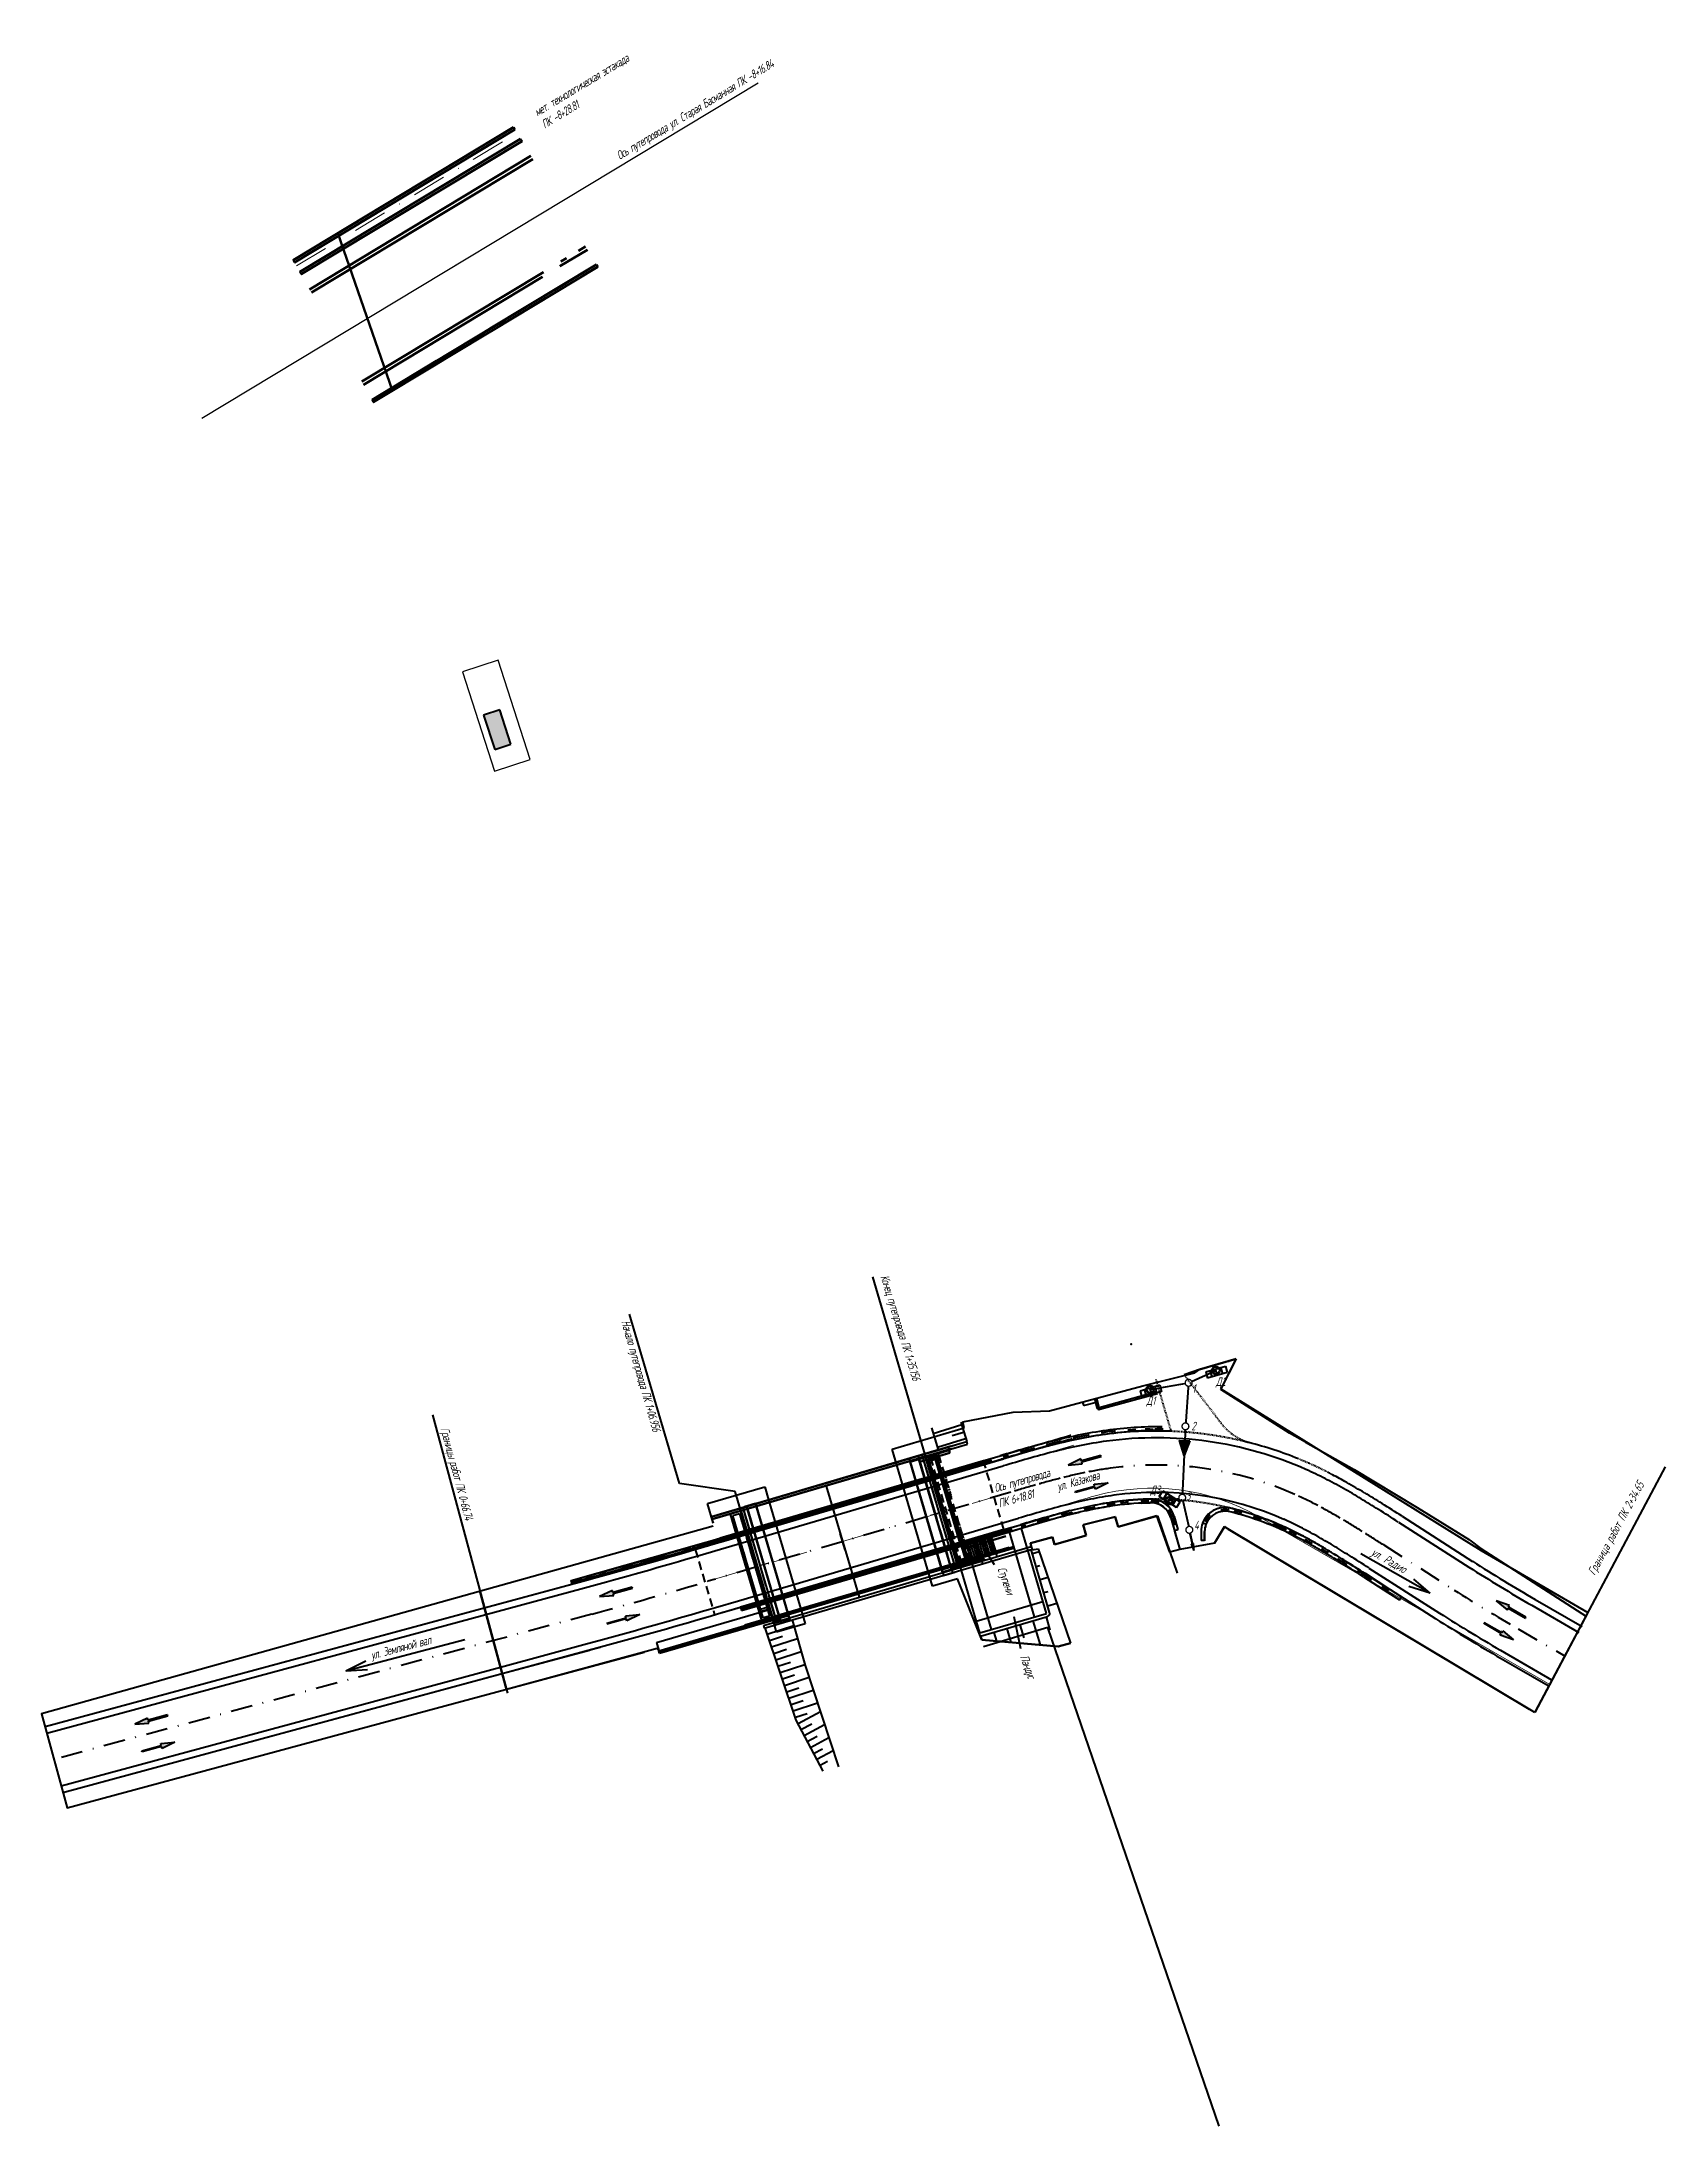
# Model space of a CAD drawing. Extents: x 9773 to 10230, y 10622 to 13580.
# Drawn here: x 9992.2 to 10230.4, y 10622.3 to 10928.1 of the extents above; entities that cross this region are included whole.
import ezdxf
from ezdxf.enums import TextEntityAlignment as Align

# ---------------------------------------------------------------- set-up
doc = ezdxf.new("R2010")
doc.units = 0
doc.set_wipeout_variables(frame=1)
for name, pattern in [('ACAD_ISO03W100', [30, 12, -18]), ('CONTI', [0]), ('DASHDOT2', [12.7, 6.35, -3.175, 0, -3.175]), ('DASHED', [0.75, 0.5, -0.25]), ('DASHED2', [0.375, 0.25, -0.125]), ('HIDDEN2', [4.7625, 3.175, -1.5875]), ('ИССО Гипротрансмост опоры под стенки$0$CENTER2', [28.575, 19.05, -3.175, 3.175, -3.175]), ('ИССО Гипротрансмост опоры под стенки$0$DASHED', [19.05, 12.7, -6.35]), ('Перегон Техническая-Пассажирская новая от Раи$0$DASHDOT', [1, 0.5, -0.25, 0, -0.25]), ('Трасса новая с увязкой$0$DASHDOT', [1, 0.5, -0.25, 0, -0.25])]:
    doc.linetypes.add(name, pattern=pattern)
for name, color, linetype in [('45454524444', 7, 'Continuous'), ('HIDDEN', 6, 'HIDDEN2'), ('ИССО Гипротрансмост опоры под стенки$0$HATCH', 8, 'Continuous'), ('ИССО Гипротрансмост опоры под стенки$0$OSI', 3, 'ИССО Гипротрансмост опоры под стенки$0$CENTER2'), ('ИССО Гипротрансмост опоры под стенки$0$THIN', 142, 'Continuous'), ('Перегон Техническая-Пассажирская новая от Раи$0$Искусств_соор_12_01', 7, 'Continuous'), ('ПЕРЕХОДНЫЕ ПЛИТЫ', 6, 'DASHED2'), ('Трасса новая с увязкой$0$Искусств_соор_12_01', 7, 'Continuous')]:
    doc.layers.add(name, color=color, linetype=linetype)
for name, color, linetype, lineweight in [('Генплан-Перегоны$0$Генплан-Перегон', 1, 'Continuous', 40), ('Забор Металлический-2$0$ЗАБОР', 1, 'Забор Металлический-2$0$ЗАБОР_МЕТ_Б1М', 40), ('ИССО Гипротрансмост опоры под стенки$0$граница тротуара', 34, 'Continuous', 13), ('ИССО Гипротрансмост опоры под стенки$0$Подпорные стены', 171, 'Continuous', 50), ('ИССО Гипротрансмост опоры под стенки$0$Полоса безопасности', 254, 'Continuous', 13), ('ИССО Гипротрансмост опоры под стенки$0$Путепровод Казакова', 211, 'Continuous', 40), ('Камера-коммуникации', 8, 'DASHED2', 0), ('Перегон Техническая-Пассажирская новая от Раи$0$OSI', 3, 'Перегон Техническая-Пассажирская новая от Раи$0$DASHDOT', 9), ('Перегон Техническая-Пассажирская новая от Раи$0$Путепровод Казакова', 211, 'Continuous', 40), ('Подпорные стены ПДС', 210, 'Continuous', 13), ('Путепровод Басманный', 210, 'Continuous', 9), ('Путепровод Казакова', 211, 'Continuous', 40)]:
    doc.layers.add(name, color=color, linetype=linetype, lineweight=lineweight)
doc.layers.add('Перегон Техническая-Пассажирская новая от Раи$0$NOTES', color=1, linetype='Continuous', plot=False)
doc.layers.add('Трасса новая с увязкой$0$NOTES', color=1, linetype='Continuous', plot=False)
doc.styles.add('СПДС09', font='spds.shx', dxfattribs={"width": 0.9, "oblique": 15, "height": 1.25})
doc.linetypes.add('Забор Металлический-2$0$ЗАБОР_МЕТ_Б1М', pattern='A,1.25,[133,ltypeshp.shx,S=0.25,R=0,X=-0.25,Y=0],-0.001,[133,ltypeshp.shx,S=0.145,R=0,X=-0.145,Y=0],-0.001,[130,ltypeshp.shx,S=0.125,R=0,X=0,Y=0.4],1.25', length=2.502)

msp = doc.modelspace()

# ---------------------------------------------------------------- texts
at = {"lineweight": 30, "char_height": 1.25, "attachment_point": 1, "rotation": 31.1271, "style": 'СПДС09'}
for s, width, insert in [('{\\Fspds|c204;\\Q15;\\T0.9;мет. технологическая эстакада\\PПК -8+28.81}', 26.9161, (10064.27, 10918.15)), ('{\\Fspds|c204;\\Q15;\\T0.9;Ось путепровода ул. Старая Басманная ПК -8+16.84}', 30.7448, (10076.34, 10911.78))]:
    msp.add_mtext_dynamic_manual_height_columns(s, width=width, gutter_width=12.5, heights=[0], dxfattribs=dict(at, insert=insert))
at = {"color": 5, "lineweight": 30, "char_height": 1.25, "attachment_point": 1, "style": 'СПДС09'}
for s, width, insert, rotation in [('{\\T0.9;Конец путепровода ПК 1+35.156}', 67.9579, (10116.42, 10747.33), 287.1106), ('{\\T0.9;Начало путепровода ПК 1+06.956}', 67.9579, (10078.41, 10740.68), 285.9339), ('{\\T0.9;Границы работ ПК 0+66.74}', 67.9579, (10051.91, 10724.92), 285.0141), ('{\\T0.9;Ось путепровода}', 23.8188, (10131.77, 10716.47), 16.1261), ('{\\T0.9;ПК 6+18.81       ул. Казакова}', 23.8188, (10132.4, 10714.24), 15.9272), ('{\\T0.9;Ступени}', 46.7774, (10133.57, 10704.5), 289.5761), ('{\\T0.9;ул. Земляной вал}', 23.8188, (10040.35, 10691.98), 14.7116), ('{\\T0.9;Пандус}', 46.7774, (10136.88, 10691.59), 289.5761)]:
    msp.add_mtext_dynamic_manual_height_columns(s, width=width, gutter_width=12.5, heights=[0], dxfattribs=dict(at, insert=insert, rotation=rotation))
at = {"layer": '45454524444', "color": 5, "lineweight": 30, "style": 'СПДС09', "oblique": 15, "width": 0.9}
for s, p in [('1', (10160.98, 10729.88)), ('Д2', (10164.44, 10730.89)), ('Д1', (10154.27, 10728.11, 145.3)), ('2', (10160.85, 10724.38)), ('Д3', (10154.81, 10715.01)), ('3', (10160.06, 10714.13, 145.6))]:
    msp.add_text(s, height=1.25, dxfattribs=at).set_placement(p)
for s, rotation, p in [('Граница работ ПК 2+34.65', 61.3745, (10223.25, 10709.93)), ('ул. Радио', 330.5339, (10189.76, 10705.13))]:
    msp.add_text(s, height=1.25, rotation=rotation, dxfattribs=at).set_placement(p, align=Align.MIDDLE)

# ---------------------------------------------------------------- hatches: boundary and pattern name
at = {"layer": '45454524444', "lineweight": 40}
for points in [[(10159.79, 10720.71), (10160.62, 10722.85), (10159.12, 10722.91)], [(10147.57, 10720.69), (10144.73, 10719.9), (10144.65, 10720.19), (10142.77, 10719.28), (10144.85, 10719.47), (10144.77, 10719.76), (10147.61, 10720.54)], [(10143.81, 10715.4), (10146.65, 10716.19), (10146.57, 10716.48), (10148.65, 10716.66), (10146.77, 10715.75), (10146.69, 10716.04), (10143.85, 10715.26)], [(10078.85, 10701.39), (10076.01, 10700.6), (10075.93, 10700.89), (10074.05, 10699.98), (10076.13, 10700.17), (10076.05, 10700.46), (10078.89, 10701.24)], [(10209.92, 10696.97), (10207.36, 10698.44), (10207.51, 10698.7), (10205.55, 10699.39), (10207.14, 10698.05), (10207.29, 10698.31), (10209.85, 10696.84)], [(10075.09, 10696.1), (10077.93, 10696.89), (10077.85, 10697.18), (10079.93, 10697.36), (10078.05, 10696.45), (10077.97, 10696.74), (10075.13, 10695.96)], [(10203.81, 10696.2), (10206.37, 10694.73), (10206.52, 10694.99), (10208.11, 10693.65), (10206.15, 10694.34), (10206.3, 10694.6), (10203.74, 10696.07)], [(10010.68, 10682.66), (10007.84, 10681.87), (10007.76, 10682.16), (10005.88, 10681.26), (10007.96, 10681.44), (10007.88, 10681.73), (10010.72, 10682.52)], [(10006.92, 10677.37), (10009.76, 10678.16), (10009.68, 10678.45), (10011.76, 10678.63), (10009.88, 10677.73), (10009.8, 10678.02), (10006.96, 10677.23)]]:
    msp.add_hatch(color=5, dxfattribs=at).paths.add_polyline_path(points)
at = {"layer": 'Генплан-Перегоны$0$Генплан-Перегон', "lineweight": 30, "transparency": 33554610}
h = msp.add_hatch(color=5, dxfattribs=at)
h.dxf.hatch_style = 1
h.set_gradient(color1=(0, 0, 255), color2=(0, 0, 255), tint=1, name='HEMISPHERICAL')
h.paths.add_polyline_path([(10061.05, 10825.02), (10059.42, 10830.07), (10057.04, 10829.3), (10058.67, 10824.25)])

# ---------------------------------------------------------------- linework, layer by layer
at = {"color": 5, "lineweight": 40}
for p, q in [((10098.65, 10694.48), (10102.53, 10695.77)), ((10098.96, 10693.54), (10100.88, 10694.18)), ((10099.28, 10692.6), (10103.07, 10693.86)), ((10099.59, 10691.66), (10101.47, 10692.28)), ((10099.9, 10690.72), (10103.61, 10691.95)), ((10100.21, 10689.78), (10102.05, 10690.39)), ((10100.53, 10688.84), (10104.16, 10690.05)), ((10100.86, 10687.91), (10102.65, 10688.5)), ((10101.18, 10686.97), (10104.77, 10688.16)), ((10101.5, 10686.03), (10103.27, 10686.62)), ((10101.81, 10685.09), (10105.39, 10686.28)), ((10102.13, 10684.15), (10103.89, 10684.74)), ((10102.44, 10683.22), (10106.01, 10684.4)), ((10102.76, 10682.28), (10104.51, 10682.86)), ((10103.16, 10681.38), (10106.43, 10683.13)), ((10103.58, 10680.48), (10105.16, 10681.33)), ((10104.04, 10679.61), (10107.05, 10681.22)), ((10104.51, 10678.74), (10105.94, 10679.5)), ((10104.98, 10677.86), (10107.68, 10679.31)), ((10105.44, 10676.99), (10106.72, 10677.67)), ((10105.91, 10676.12), (10108.31, 10677.4)), ((10106.38, 10675.24), (10107.5, 10675.84))]:
    msp.add_line(p, q, dxfattribs=at)
for points in [[(10102.3, 10696.58), (10104.2, 10689.89), (10109.09, 10675.04)], [(10106.84, 10674.37), (10102.89, 10681.88), (10098.34, 10695.42)]]:
    msp.add_lwpolyline(points, dxfattribs=at)
at = {"layer": '45454524444', "color": 5, "lineweight": 40, "ltscale": 2}
for p, q in [((10114.06, 10746.91), (10126.49, 10704.66)), ((10085.78, 10716.57), (10078.46, 10741.44)), ((10167.43, 10734.86), (10165.23, 10730.56)), ((10140.06, 10727.25), (10153.72, 10730.91)), ((10165.18, 10730.45), (10193.69, 10712.76)), ((10127.31, 10725.63), (10134.71, 10727.05)), ((10134.71, 10727.05), (10140.06, 10727.25)), ((10049.52, 10726.66), (10060.54, 10685.82)), ((10116.97, 10721.61), (10127.53, 10724.72)), ((10122.73, 10724.75), (10123.69, 10721.5)), ((10127.19, 10725.2), (10122.99, 10723.86)), ((10127.42, 10724.04), (10125.75, 10723.56)), ((10127.53, 10724.72), (10127.31, 10725.63)), ((10122.89, 10701.52), (10116.97, 10721.61)), ((10127.72, 10723.15), (10123.59, 10721.84)), ((10123.85, 10719.46), (10123.96, 10719.08)), ((10230.35, 10719.01), (10211.34, 10683.25)), ((10089.87, 10713.63), (10098.27, 10716.1)), ((10099.49, 10696.56), (10093.94, 10715.39)), ((10098.27, 10716.1), (10098.83, 10714.18)), ((10107.3, 10716.21), (10112.1, 10699.9)), ((10090.72, 10710.81), (10089.87, 10713.63)), ((10098.83, 10714.18), (10104.18, 10696.01)), ((10149.69, 10711.68), (10144.99, 10710.51)), ((10150.09, 10710.23), (10149.69, 10711.68)), ((10155.79, 10711.82), (10150.09, 10710.23)), ((10153.58, 10714.23), (10154.22, 10714.26)), ((10157.7, 10706.5), (10155.79, 10711.82)), ((10193.69, 10712.76), (10203.37, 10706.77)), ((10132.38, 10705.85), (10131.54, 10708.72)), ((10137.86, 10697.02), (10134.19, 10709.5)), ((10139.58, 10697.53), (10135.91, 10710)), ((10140.47, 10708.7), (10137.24, 10707.84)), ((10140.76, 10707.65), (10140.47, 10708.7)), ((10145.43, 10708.94), (10140.76, 10707.65)), ((10144.99, 10710.51), (10145.43, 10708.94)), ((10162.79, 10709.51), (10162.79, 10708.19)), ((10165.71, 10710.24), (10164.22, 10707.82)), ((10211.2, 10682.97), (10165.71, 10710.24)), ((10129.8, 10694.65), (10126.13, 10707.12)), ((10131.52, 10695.16), (10127.85, 10707.63)), ((10137.24, 10707.84), (10137.51, 10706.86)), ((10140.06, 10697.67), (10137.35, 10706.9)), ((10137.51, 10706.86), (10138.38, 10706.99)), ((10137.52, 10706.32), (10138.54, 10706.62)), ((10138.38, 10706.99), (10143.1, 10693.18)), ((10159.14, 10706.89), (10157.7, 10706.5)), ((10203.37, 10706.77), (10218.98, 10697.68)), ((10126.52, 10702.59), (10124.88, 10702.1)), ((10130.1, 10693.63), (10126.52, 10702.59)), ((10138.08, 10704.4), (10138.63, 10704.56)), ((10138.65, 10702.48), (10139.83, 10702.83)), ((10060.39, 10686.37), (10056.49, 10700.81)), ((10124.88, 10702.1), (10122.89, 10701.52)), ((10139.21, 10700.57), (10139.84, 10700.75)), ((10099.49, 10696.56), (10082.86, 10691.67)), ((10100.01, 10694.78), (10099.49, 10696.56)), ((10129.29, 10696.38), (10139.07, 10699.26)), ((10129.8, 10694.65), (10139.58, 10697.53)), ((10129.94, 10694.17), (10139.72, 10697.05)), ((10137.61, 10696.43), (10138.66, 10692.89)), ((10139.53, 10697), (10140.1, 10695.08)), ((10139.78, 10698.65), (10141.12, 10699.04)), ((10218.98, 10697.68), (10211.2, 10682.97)), ((10104.18, 10696.01), (10100.01, 10694.78)), ((10129.94, 10694.17), (10130.1, 10693.63)), ((10130.1, 10693.63), (10141.31, 10692.66)), ((10141.31, 10692.66), (10130.1, 10693.63)), ((10131.86, 10694.74), (10132.24, 10693.44)), ((10133.78, 10695.3), (10134.38, 10693.26)), ((10135.69, 10695.87), (10136.26, 10693.95)), ((10082.49, 10692.38), (10060.39, 10686.37)), ((10082.75, 10692.03), (10082.49, 10692.38)), ((10082.86, 10691.67), (10082.75, 10692.03)), ((10141.31, 10692.66), (10143.1, 10693.18)), ((10143.1, 10693.18), (10141.31, 10692.66))]:
    msp.add_line(p, q, dxfattribs=at)
at = {"layer": '45454524444', "color": 5, "linetype": 'CONTI', "lineweight": 40}
for p, q in [((10160.44, 10731.35), (10164.45, 10733.17)), ((10154.82, 10730.39), (10160.44, 10731.35)), ((10160.44, 10731.35, 145), (10159.98, 10724.97, 145)), ((10159.98, 10724.97), (10159.5, 10714.49)), ((10157.53, 10714.07), (10159.5, 10714.49)), ((10159.5, 10714.49), (10160.57, 10709.79))]:
    msp.add_line(p, q, dxfattribs=at)
at = {"layer": '45454524444', "color": 5, "linetype": 'Continuous', "lineweight": 40}
for p, q in [((10162.95, 10732.97, 144.8), (10165.83, 10733.81, 144.8)), ((10163.9, 10732.21, 144.8), (10163.62, 10733.17, 144.8)), ((10164.67, 10732.43, 144.8), (10164.39, 10733.39, 144.8)), ((10165.44, 10732.66, 144.8), (10165.15, 10733.62, 144.8)), ((10165.83, 10733.81, 144.8), (10166.11, 10732.85, 144.8)), ((10153.32, 10730.19), (10156.2, 10731.03)), ((10153.32, 10730.19), (10153.6, 10729.23)), ((10156.48, 10730.07), (10153.6, 10729.23)), ((10154.27, 10729.43), (10153.99, 10730.39)), ((10155.04, 10729.65), (10154.76, 10730.61)), ((10155.8, 10729.88), (10155.52, 10730.84)), ((10156.2, 10731.03), (10156.48, 10730.07)), ((10162.95, 10732.97, 144.8), (10163.23, 10732.01, 144.8)), ((10166.11, 10732.85, 144.8), (10163.23, 10732.01, 144.8)), ((10156.14, 10714.68), (10156.68, 10715.51)), ((10158.65, 10713.04), (10156.14, 10714.68)), ((10156.68, 10715.51), (10159.2, 10713.88)), ((10157.27, 10715.13), (10156.73, 10714.29)), ((10157.94, 10714.7), (10157.4, 10713.86)), ((10158.61, 10714.26), (10158.07, 10713.42)), ((10158.65, 10713.04), (10159.2, 10713.88))]:
    msp.add_line(p, q, dxfattribs=at)
at = {"layer": '45454524444', "color": 5, "lineweight": 40}
for p, q in [((10165.15, 10730.39), (10167.43, 10734.86)), ((10175.26, 10723.96), (10165.15, 10730.39)), ((10127.05, 10725.58), (10127.89, 10722.73)), ((10177.58, 10722.66), (10175.26, 10723.96)), ((10090.44, 10711.71), (10127.89, 10722.73)), ((10090.55, 10711.33), (10128, 10722.35)), ((10119.46, 10720.25), (10125.17, 10721.93)), ((10120.87, 10720.25), (10125.28, 10721.55)), ((10121.33, 10720.8), (10126.11, 10704.55)), ((10121.71, 10720.91), (10126.5, 10704.66)), ((10121.85, 10720.52), (10123.38, 10720.97)), ((10123.38, 10720.97), (10121.85, 10720.52)), ((10126.92, 10708.97), (10123.38, 10720.97)), ((10125.17, 10721.93), (10125.28, 10721.55)), ((10125.19, 10721.94), (10127.89, 10722.73)), ((10125.19, 10721.94), (10125.3, 10721.55)), ((10125.3, 10721.55), (10128, 10722.35)), ((10128, 10722.35), (10127.89, 10722.73)), ((10177.58, 10722.66), (10184.71, 10718.65)), ((10088.53, 10707.03), (10132.95, 10720.11)), ((10088.81, 10706.07), (10133.24, 10719.15)), ((10091.73, 10708.55), (10130.38, 10719.92)), ((10130.53, 10719.42), (10091.88, 10708.04)), ((10119.46, 10720.25), (10124.24, 10704)), ((10120.75, 10720.63), (10125.54, 10704.38)), ((10121.85, 10720.52), (10126.43, 10704.97)), ((10123.18, 10720.6), (10122.22, 10720.31)), ((10122.22, 10720.31), (10126.63, 10705.34)), ((10126.71, 10708.6), (10123.18, 10720.6)), ((10123.83, 10719.45), (10123.94, 10719.07)), ((10130.39, 10719.93), (10132.8, 10720.64)), ((10130.54, 10719.42), (10132.95, 10720.13)), ((10144.65, 10720.19, 0.07), (10142.77, 10719.28, 0.07)), ((10142.77, 10719.28, 0.07), (10144.85, 10719.47, 0.07)), ((10144.73, 10719.9, 0.07), (10144.65, 10720.19, 0.07)), ((10147.57, 10720.69, 0.07), (10144.73, 10719.9, 0.07)), ((10144.77, 10719.76, 0.07), (10147.61, 10720.54, 0.07)), ((10144.85, 10719.47, 0.07), (10144.77, 10719.76, 0.07)), ((10147.61, 10720.54, 0.07), (10147.57, 10720.69, 0.07)), ((10184.71, 10718.65), (10193.96, 10713.06)), ((10143.81, 10715.4, 0.07), (10146.65, 10716.19, 0.07)), ((10143.85, 10715.26, 0.07), (10143.81, 10715.4, 0.07)), ((10146.69, 10716.04, 0.07), (10143.85, 10715.26, 0.07)), ((10146.57, 10716.48, 0.07), (10148.65, 10716.66, 0.07)), ((10146.65, 10716.19, 0.07), (10146.57, 10716.48, 0.07)), ((10146.77, 10715.75, 0.07), (10146.69, 10716.04, 0.07)), ((10148.65, 10716.66, 0.07), (10146.77, 10715.75, 0.07)), ((10090.44, 10711.71), (10096.91, 10713.62)), ((10090.44, 10711.71), (10090.55, 10711.33)), ((10090.55, 10711.33), (10095.73, 10712.85)), ((10094.76, 10712.54), (10093.22, 10712.09)), ((10093.22, 10712.09), (10097.82, 10696.48)), ((10093.6, 10711.89), (10094.56, 10712.17)), ((10098.02, 10696.86), (10093.6, 10711.89)), ((10094.56, 10712.17), (10098.98, 10697.14)), ((10094.66, 10712.95), (10099.49, 10696.56)), ((10095.58, 10709.66), (10094.75, 10712.51)), ((10099.35, 10696.94), (10094.76, 10712.54)), ((10095.04, 10713.07), (10099.83, 10696.82)), ((10095.62, 10713.24), (10100.4, 10696.98)), ((10096.91, 10713.62), (10101.74, 10697.22)), ((10096.91, 10713.62), (10101.7, 10697.37)), ((10144.99, 10710.51), (10149.69, 10711.68)), ((10149.69, 10711.68), (10150.09, 10710.23)), ((10150.09, 10710.23), (10155.86, 10711.82)), ((10153.6, 10713.72), (10154.81, 10713.77)), ((10155.86, 10711.82), (10157.97, 10705.67)), ((10157.82, 10711.59), (10158.36, 10709.68)), ((10158.33, 10711.73), (10158.87, 10709.82)), ((10158.33, 10711.73), (10158.87, 10709.82)), ((10191.74, 10711.77), (10202.09, 10705.16)), ((10193.96, 10713.06), (10201.64, 10708.3)), ((10095.58, 10709.66), (10089.24, 10707.8)), ((10090.74, 10710.76), (10090.56, 10711.33)), ((10094.43, 10699.39), (10135.5, 10711.48)), ((10094.71, 10698.45), (10133.36, 10709.82)), ((10094.71, 10698.43), (10133.32, 10709.79)), ((10094.86, 10697.94), (10133.51, 10709.31)), ((10095.76, 10709.18), (10098.58, 10699.59)), ((10110.05, 10706.85), (10109.34, 10709.25)), ((10126.81, 10708.62), (10126.71, 10708.6)), ((10127.69, 10705.65), (10126.81, 10708.62)), ((10127.01, 10709), (10126.92, 10708.97)), ((10127.01, 10709), (10127.44, 10707.53)), ((10128.06, 10705.45), (10127.01, 10709)), ((10127.31, 10708.04), (10133.36, 10709.82)), ((10133.51, 10709.31), (10127.46, 10707.53)), ((10127.46, 10707.53), (10131.54, 10708.73)), ((10131.56, 10706.4), (10130.93, 10708.55)), ((10131.87, 10706.49), (10131.23, 10708.64)), ((10132.24, 10706.36), (10131.54, 10708.73)), ((10133.36, 10709.82), (10135.78, 10710.53)), ((10133.51, 10709.31), (10135.93, 10710.03)), ((10137.24, 10707.84), (10140.47, 10708.7)), ((10140.47, 10708.7), (10140.76, 10707.65)), ((10140.76, 10707.65), (10145.43, 10708.94)), ((10145.43, 10708.94), (10144.99, 10710.51)), ((10158.36, 10709.68), (10158.87, 10709.82)), ((10162.26, 10709.53), (10162.26, 10708.21)), ((10162.79, 10708.21), (10162.79, 10709.53)), ((10162.98, 10710.56), (10162.99, 10710.59)), ((10164.22, 10707.82), (10165.7, 10710.25)), ((10165.7, 10710.25), (10166.23, 10709.89)), ((10166.23, 10709.89), (10210.38, 10683.46)), ((10191.2, 10710.93), (10201.55, 10704.32)), ((10100.34, 10697.21), (10134.82, 10707.36)), ((10100.4, 10696.98), (10134.89, 10707.14)), ((10124.24, 10704), (10132.24, 10706.36)), ((10125.47, 10704.6), (10132.18, 10706.58)), ((10126.63, 10705.34), (10127.69, 10705.65)), ((10128.49, 10705.49), (10127.86, 10707.65)), ((10128.8, 10705.58), (10128.16, 10707.74)), ((10129.11, 10705.67), (10128.47, 10707.83)), ((10129.41, 10705.76), (10128.78, 10707.92)), ((10129.72, 10705.85), (10129.09, 10708.01)), ((10130.03, 10705.94), (10129.39, 10708.1)), ((10130.33, 10706.03), (10129.7, 10708.19)), ((10130.64, 10706.12), (10130.01, 10708.28)), ((10130.95, 10706.22), (10130.31, 10708.37)), ((10131.26, 10706.31), (10130.62, 10708.46)), ((10132.18, 10706.58), (10132.24, 10706.36)), ((10132.2, 10706.58), (10134.82, 10707.36)), ((10132.26, 10706.36), (10134.89, 10707.14)), ((10137.24, 10707.84), (10137.24, 10707.84)), ((10137.37, 10707.32), (10137.24, 10707.84)), ((10157.97, 10705.67), (10157.99, 10705.67)), ((10160.95, 10707.74, 145.5), (10160.81, 10707.71, 145.5)), ((10160.81, 10707.71, 145.5), (10161.22, 10706.75, 145.5)), ((10162.79, 10708.21), (10162.26, 10708.21)), ((10195.89, 10700.48), (10185.7, 10706.24)), ((10201.69, 10708.26), (10203.3, 10707.06)), ((10203.3, 10707.06), (10218.8, 10697.06)), ((10126.43, 10704.97), (10128.06, 10705.45)), ((10126.43, 10704.95), (10127.97, 10705.4)), ((10186.07, 10702.91), (10189.68, 10700.61)), ((10189.97, 10701.05), (10186.36, 10703.36)), ((10186.89, 10704.18), (10197.24, 10697.58)), ((9992.73, 10680.93), (10071.59, 10702.25)), ((9992.73, 10680.93), (10069.97, 10701.81)), ((9992.99, 10679.96), (10071.85, 10701.29)), ((10075.93, 10700.89, 0.07), (10074.05, 10699.98, 0.07)), ((10074.05, 10699.98, 0.07), (10076.13, 10700.17, 0.07)), ((10076.01, 10700.6, 0.07), (10075.93, 10700.89, 0.07)), ((10078.85, 10701.39, 0.07), (10076.01, 10700.6, 0.07)), ((10076.05, 10700.46, 0.07), (10078.89, 10701.24, 0.07)), ((10076.13, 10700.17, 0.07), (10076.05, 10700.46, 0.07)), ((10078.89, 10701.24, 0.07), (10078.85, 10701.39, 0.07)), ((10091.07, 10698.4), (10094.43, 10699.39)), ((10189.68, 10700.61), (10191.39, 10699.52)), ((10189.99, 10701.04), (10191.68, 10699.96)), ((10189.99, 10701.02), (10196.71, 10696.73)), ((10191.39, 10699.52), (10191.68, 10699.96)), ((10207.51, 10698.7, 0.07), (10205.55, 10699.39, 0.07)), ((10205.55, 10699.39, 0.07), (10207.14, 10698.05, 0.07)), ((10211.28, 10699.58), (10218.17, 10695.59)), ((10075.09, 10696.1, 0.07), (10077.93, 10696.89, 0.07)), ((10077.97, 10696.74, 0.07), (10075.13, 10695.96, 0.07)), ((10077.85, 10697.18, 0.07), (10079.93, 10697.36, 0.07)), ((10077.93, 10696.89, 0.07), (10077.85, 10697.18, 0.07)), ((10078.05, 10696.45, 0.07), (10077.97, 10696.74, 0.07)), ((10079.93, 10697.36, 0.07), (10078.05, 10696.45, 0.07)), ((10082.75, 10692.03), (10099.35, 10696.91)), ((10082.86, 10691.67), (10099.46, 10696.55)), ((10091.35, 10697.44), (10094.71, 10698.43)), ((10091.35, 10697.44), (10094.67, 10698.42)), ((10097.82, 10696.48), (10099.35, 10696.94)), ((10098.98, 10697.14), (10098.02, 10696.86)), ((10098.98, 10698.18), (10099.46, 10696.55)), ((10099.38, 10696.92), (10100.34, 10697.21)), ((10099.44, 10696.7), (10100.4, 10696.98)), ((10099.49, 10696.56), (10101.74, 10697.22)), ((10207.14, 10698.05, 0.07), (10207.29, 10698.31, 0.07)), ((10207.29, 10698.31, 0.07), (10209.85, 10696.84, 0.07)), ((10207.36, 10698.44, 0.07), (10207.51, 10698.7, 0.07)), ((10209.92, 10696.97, 0.07), (10207.36, 10698.44, 0.07)), ((10209.85, 10696.84, 0.07), (10209.92, 10696.97, 0.07)), ((10210.78, 10698.71), (10217.67, 10694.73)), ((10036.84, 10689.1), (10054.28, 10693.7)), ((10072.3, 10693.12), (10073.94, 10693.56)), ((10206.3, 10694.6, 0.07), (10203.74, 10696.07, 0.07)), ((10203.81, 10696.2, 0.07), (10206.37, 10694.73, 0.07)), ((10206.15, 10694.34, 0.07), (10206.3, 10694.6, 0.07)), ((10208.11, 10693.65, 0.07), (10206.15, 10694.34, 0.07)), ((10206.37, 10694.73, 0.07), (10206.52, 10694.99, 0.07)), ((10206.52, 10694.99, 0.07), (10208.11, 10693.65, 0.07)), ((9995.34, 10671.27), (10074.2, 10692.6)), ((10059.5, 10689.66), (10072.3, 10693.12)), ((10059.76, 10688.69), (10072.56, 10692.15)), ((10072.56, 10692.15), (10072.66, 10692.18)), ((10072.66, 10692.18), (10074.2, 10692.59)), ((10082.75, 10692.03), (10082.86, 10691.67)), ((10206.28, 10690.92), (10213.16, 10686.94)), ((10206.78, 10691.78), (10213.66, 10687.8)), ((9995.08, 10672.24), (10059.5, 10689.66)), ((9995.34, 10671.27), (10059.76, 10688.69)), ((10036.84, 10689.1), (10039.25, 10689.74)), ((10007.76, 10682.16, 0.07), (10005.88, 10681.26, 0.07)), ((10005.88, 10681.26, 0.07), (10007.96, 10681.44, 0.07)), ((10007.84, 10681.87, 0.07), (10007.76, 10682.16, 0.07)), ((10010.68, 10682.66, 0.07), (10007.84, 10681.87, 0.07)), ((10007.88, 10681.73, 0.07), (10010.72, 10682.52, 0.07)), ((10007.96, 10681.44, 0.07), (10007.88, 10681.73, 0.07)), ((10010.72, 10682.52, 0.07), (10010.68, 10682.66, 0.07)), ((10006.92, 10677.37, 0.07), (10009.76, 10678.16, 0.07)), ((10009.8, 10678.02, 0.07), (10006.96, 10677.23, 0.07)), ((10009.68, 10678.45, 0.07), (10011.76, 10678.63, 0.07)), ((10009.76, 10678.16, 0.07), (10009.68, 10678.45, 0.07)), ((10009.88, 10677.73, 0.07), (10009.8, 10678.02, 0.07)), ((10011.76, 10678.63, 0.07), (10009.88, 10677.73, 0.07)), ((10006.96, 10677.23, 0.07), (10006.92, 10677.37, 0.07))]:
    msp.add_line(p, q, dxfattribs=at)
at = {"layer": '45454524444', "color": 5, "lineweight": 40, "ltscale": 0.06}
for p, q in [((10147.34, 10727.75), (10155.76, 10730.06)), ((10146.63, 10729.05), (10146.99, 10727.71)), ((10146.91, 10729.13), (10147.28, 10727.79)), ((10147.42, 10727.47), (10155.86, 10729.78))]:
    msp.add_line(p, q, dxfattribs=at)
at = {"layer": '45454524444', "color": 5, "linetype": 'DASHED', "lineweight": 40, "ltscale": 0.1}
msp.add_line((10157.9, 10724.24), (10155.65, 10731.89), dxfattribs=at)
at = {"layer": '45454524444', "color": 5, "linetype": 'Continuous', "lineweight": 40, "ltscale": 0.5}
for p, q in [((10144.9, 10728.56), (10144.99, 10728.2)), ((10145.24, 10728.06), (10146.93, 10728.52)), ((10091.88, 10708.28), (10130.46, 10719.67)), ((10153.6, 10713.7), (10154.81, 10713.75)), ((10094.79, 10698.19), (10133.43, 10709.55)), ((10133.36, 10709.8), (10135.78, 10710.52)), ((10133.51, 10709.3), (10135.93, 10710.01)), ((10157.82, 10711.57), (10158.36, 10709.66)), ((10088.46, 10707.27), (10091.81, 10708.26)), ((10069.81, 10702.32), (10071.45, 10702.76)), ((10069.94, 10702.06), (10071.52, 10702.49)), ((10186.07, 10702.9), (10189.68, 10700.59)), ((10186.36, 10703.34), (10189.97, 10701.04))]:
    msp.add_line(p, q, dxfattribs=at)
at = {"layer": '45454524444', "color": 5, "linetype": 'ACAD_ISO03W100', "lineweight": 40, "ltscale": 0.06}
for p, q in [((10146.77, 10729.09), (10147.14, 10727.75)), ((10147.38, 10727.61), (10155.82, 10729.92))]:
    msp.add_line(p, q, dxfattribs=at)
at = {"layer": '45454524444', "color": 5, "lineweight": 40, "ltscale": 0.001}
for p, q in [((10119.45, 10720.25), (10121.37, 10720.82)), ((10124.51, 10703.08), (10126.14, 10703.56))]:
    msp.add_line(p, q, dxfattribs=at)
at = {"layer": '45454524444', "color": 5, "linetype": 'ACAD_ISO03W100', "lineweight": 40, "ltscale": 0.1}
for p, q in [((10130.43, 10719.66), (10133.25, 10720.45)), ((10133.43, 10709.55), (10135.85, 10710.26)), ((10189.82, 10700.82), (10186.21, 10703.12)), ((10082.81, 10691.85), (10099.41, 10696.75))]:
    msp.add_line(p, q, dxfattribs=at)
at = {"layer": '45454524444', "color": 5, "lineweight": 40, "ltscale": 500}
msp.add_line((10095.28, 10713.16), (10096.91, 10713.64), dxfattribs=at)
at = {"layer": '45454524444', "color": 5, "lineweight": 40, "ltscale": 0.5}
for p, q in [((10088.38, 10707.54), (10091.74, 10708.53)), ((10186.07, 10702.9), (10189.68, 10700.59))]:
    msp.add_line(p, q, dxfattribs=at)
at = {"layer": '45454524444', "color": 5, "linetype": 'ByBlock', "lineweight": 40}
for p, q in [((10130.59, 10706.74), (10131.93, 10704.7)), ((10134.8, 10697.08), (10135.8, 10692.36))]:
    msp.add_line(p, q, dxfattribs=at)
at = {"layer": '45454524444', "color": 5, "lineweight": 40, "elevation": 145.8, "flags": 128}
for points in [[(10160.62, 10722.85), (10159.79, 10720.71), (10159.12, 10722.91), (10160.62, 10722.85)], [(10159.84, 10722.16), (10159.87, 10722.88)]]:
    msp.add_lwpolyline(points, dxfattribs=at)
at = {"layer": '45454524444', "color": 5, "linetype": 'DASHDOT2', "lineweight": 40, "ltscale": 0.5}
msp.add_lwpolyline([(10145.24, 10718.18, 0.011719), (10141.59, 10717.34, 0.007031), (10137.97, 10716.36, 0.002344), (10134.37, 10715.31), (10089.94, 10702.24, -0.005534), (10072.9, 10697.43), (9994.03, 10676.1)], format="xyb", dxfattribs=at)
at = {"layer": '45454524444', "color": 5, "lineweight": 40, "ltscale": 2}
for points in [[(10093.94, 10715.39), (10085.78, 10716.57)], [(10090.7, 10710.32), (9992.22, 10682.78), (9995.94, 10669.01), (10048.79, 10683.26), (10080.57, 10691.86)]]:
    msp.add_lwpolyline(points, dxfattribs=at)
at = {"layer": '45454524444', "color": 5, "lineweight": 40}
for points in [[(10195.89, 10700.48), (10193.47, 10702.56)], [(10195.89, 10700.48), (10192.74, 10701.45)], [(10036.84, 10689.1), (10039.78, 10690.58)], [(10036.84, 10689.1), (10040.03, 10689.28)]]:
    msp.add_lwpolyline(points, dxfattribs=at)
for centre, radius in [((10164.45, 10733.17, 144.8), 0.58), ((10164.45, 10733.17, 144.8), 0.508), ((10154.82, 10730.39), 0.58), ((10154.82, 10730.39), 0.508), ((10157.52, 10714.05), 0.58), ((10157.52, 10714.05), 0.508)]:
    msp.add_circle(centre, radius, dxfattribs=at)
at = {"layer": '45454524444', "color": 5, "linetype": 'Continuous', "lineweight": 40, "ltscale": 0.5}
for centre, radius, start, end in [((10145.19, 10728.25), 0.2, 195.3746, 285.3746), ((10174.63, 10588.12), 128.38, 104.3452, 105.956), ((10174.63, 10588.12), 127.85, 104.3452, 105.9561), ((10161.41, 10639.82), 75.02, 101.662, 104.3471), ((10161.41, 10639.82), 74.49, 101.662, 104.3471), ((10156.79, 10662.21), 52.15, 97.9046, 101.6639), ((10156.79, 10662.21), 51.62, 97.9051, 101.6639), ((10155.73, 10669.28), 45, 90.946, 97.8061), ((10155.73, 10669.28), 44.47, 90.8031, 97.8055), ((10165.79, 10709.51), 3, 75.9488, 159.2511), ((10155.73, 10669.28), 44.47, 66.0455, 76.243), ((10155.73, 10669.28), 45, 66.0452, 76.243), ((10248.02, 10331.36), 395.42, 105.9543, 106.4909), ((10248.02, 10331.36), 394.89, 105.9543, 106.4909), ((10153.51, 10664.43), 49.81, 62.9928, 65.9862), ((10153.51, 10664.43), 50.34, 62.9928, 65.9865), ((10146.7, 10651.05), 64.82, 60.6387, 62.9937), ((10146.7, 10651.05), 65.35, 60.6387, 62.9937), ((9864.06, 11469.69), 794.47, 285.13211, 286.32708), ((9864.06, 11469.69), 794.75, 285.13211, 286.33172), ((9864.06, 11469.69), 794.75, 286.33172, 286.40048), ((10133.86, 10628.24), 90.99, 58.9232, 60.6396), ((10133.86, 10628.24), 91.52, 58.9232, 60.6396), ((10104.34, 10579.24), 148.2, 57.8464, 58.9241), ((10104.34, 10579.24), 148.73, 57.8464, 58.9241), ((9953.35, 10339.36), 431.65, 57.375, 57.8251), ((9953.34, 10339.33), 432.2, 57.3751, 57.8251)]:
    msp.add_arc(centre, radius, start, end, dxfattribs=at)
at = {"layer": '45454524444', "color": 5, "lineweight": 40, "ltscale": 0.06}
for radius in [0.35, 0.05]:
    msp.add_arc((10147.33, 10727.8), radius, 195.3746, 285.3746, dxfattribs=at)
at = {"layer": '45454524444', "color": 5, "linetype": 'ACAD_ISO03W100', "lineweight": 40, "ltscale": 0.06}
msp.add_arc((10147.33, 10727.8), 0.2, 195.3746, 285.3746, dxfattribs=at)
at = {"layer": '45454524444', "color": 5, "lineweight": 40}
for centre, radius, start, end in [((10157.18, 10660.9), 64.07, 97.887, 101.6487), ((10157.18, 10660.9), 63.54, 97.8873, 101.6487), ((10155.73, 10669.28), 55, 87.7361, 97.8061), ((10156.12, 10667.96), 56.93, 89.5747, 97.8075), ((10156.12, 10667.96), 56.4, 89.5747, 97.8071), ((10248.19, 10330.84), 406.52, 105.9515, 106.489), ((10248.19, 10330.84), 405.99, 105.9515, 106.489), ((10247.79, 10332.16), 404.59, 105.9515, 106.4892), ((10175, 10586.88), 140.22, 104.3379, 105.9499), ((10174.6, 10588.21), 138.29, 104.3379, 105.9499), ((10175, 10586.88), 139.69, 104.3379, 105.9499), ((10174.6, 10588.2), 137.3, 104.3386, 105.9505), ((10161.79, 10638.52), 86.92, 101.6502, 104.3364), ((10161.4, 10639.85), 84.98, 101.6502, 104.3364), ((10161.79, 10638.52), 86.39, 101.6502, 104.3364), ((10161.4, 10639.85), 83.99, 101.6512, 104.3374), ((10156.78, 10662.23), 62.14, 97.8882, 101.6487), ((10156.78, 10662.23), 61.14, 97.8896, 101.65), ((10155.73, 10669.28), 55, 67.7519, 75.7321), ((10247.81, 10332.08), 403.67, 105.9518, 106.4893), ((10153.52, 10664.43), 59.33, 63.0014, 65.9956), ((10146.7, 10651.07), 75.33, 60.646, 62.4545), ((10156.79, 10662.21), 53.15, 97.9026, 101.6622), ((10146.7, 10651.07), 74.33, 60.6454, 63.0009), ((10133.88, 10628.26), 100.5, 58.928, 60.6448), ((10133.88, 10628.26), 101.49, 58.9285, 60.6454), ((10104.38, 10579.31), 158.65, 57.8496, 58.9278), ((10248, 10331.44), 396.34, 105.954, 106.4907), ((10174.62, 10588.13), 129.37, 104.3444, 105.9554), ((10174.63, 10588.13), 128.38, 104.3452, 105.956), ((10174.63, 10588.13), 127.85, 104.3452, 105.9561), ((10161.41, 10639.82), 76.01, 101.6606, 104.3459), ((10161.41, 10639.83), 75.02, 101.662, 104.3471), ((10161.41, 10639.83), 74.49, 101.662, 104.3471), ((10156.79, 10662.23), 52.15, 97.9046, 101.6639), ((10156.79, 10662.23), 51.62, 97.9051, 101.6639), ((10155.73, 10669.3), 45, 90.946, 97.8061), ((10155.73, 10669.3), 44.47, 90.8031, 97.8055), ((10155.73, 10669.3), 45, 90.946, 97.1341), ((10154.93, 10710.77), 3, 15.7882, 92.3262), ((10155.73, 10669.3), 45, 90.7797, 90.946), ((10155.73, 10669.28), 45, 90.7752, 90.9281), ((10154.93, 10710.77), 3.53, 15.7882, 87.0001), ((10154.93, 10710.77), 3.53, 15.7882, 87.0001), ((10165.79, 10709.54), 3.53, 92.8492, 159.1176), ((10165.79, 10709.53), 3, 75.9488, 159.2511), ((10165.79, 10709.54), 3.53, 79.6741, 92.5245), ((10155.73, 10669.3), 45, 71.3676, 76.243), ((10155.73, 10669.3), 44.47, 66.0455, 75.9488), ((10155.73, 10669.3), 45, 66.0452, 71.3676), ((10104.37, 10579.3), 157.66, 57.8493, 58.9274), ((9953.74, 10339.97), 440.45, 57.3762, 57.8271), ((9953.79, 10340.04), 441.37, 57.3763, 57.8273), ((10248.02, 10331.38), 395.42, 105.9543, 106.4909), ((10248.02, 10331.38), 394.89, 105.9543, 106.4909), ((10165.87, 10709.52), 3.6, 159.3355, 179.8876), ((10165.79, 10709.53), 3, 159.8807, 179.9913), ((10153.51, 10664.44), 49.81, 62.9928, 65.9862), ((10153.51, 10664.44), 50.34, 62.9928, 65.9865), ((10153.51, 10664.43), 51.34, 62.9939, 65.9877), ((10146.7, 10651.07), 64.82, 60.6387, 62.9937), ((10146.7, 10651.07), 65.35, 60.6387, 62.9937), ((10146.7, 10651.06), 66.34, 60.6395, 62.9946), ((10133.87, 10628.24), 92.52, 58.9238, 60.6402), ((9864.06, 11469.69), 795, 285.13211, 286.40048), ((9864.06, 11469.69), 796, 285.13211, 286.40048), ((10133.86, 10628.26), 90.99, 58.9232, 60.6396), ((10133.86, 10628.26), 91.52, 58.9232, 60.6396), ((10104.34, 10579.26), 148.2, 57.8464, 58.9241), ((10104.34, 10579.26), 148.73, 57.8464, 58.9241), ((10104.34, 10579.25), 149.72, 57.8467, 58.9245), ((9953.38, 10339.41), 433.12, 57.3752, 57.8253), ((9953.35, 10339.37), 431.65, 57.375, 57.8251), ((9953.34, 10339.35), 432.2, 57.3751, 57.8251), ((10333.9, 10911.68), 246, 237.4508, 239.9674), ((10333.9, 10911.68), 245, 237.4508, 239.9674), ((9863.92, 11469.65), 804, 285.14273, 286.4111), ((9863.92, 11469.65), 805, 285.14272, 286.41109), ((9864.06, 11469.69), 805, 285.13211, 286.40048), ((10333.9, 10911.68), 255, 237.4508, 239.9674), ((10333.9, 10911.68), 254, 237.4508, 239.9674)]:
    msp.add_arc(centre, radius, start, end, dxfattribs=at)
at = {"layer": '45454524444', "color": 5, "linetype": 'ACAD_ISO03W100', "lineweight": 40, "ltscale": 0.1}
for centre, radius, start, end in [((10161.46, 10640.32), 84.82, 98.5823, 101.4164), ((10156.39, 10643.59), 80.95, 92.6099, 95.3761), ((10154.05, 10715.58), 8.98, 82.3311, 98.6314), ((10156.18, 10720.66), 3.93, 82.4823, 103.7178), ((10248.58, 10330.84), 406.32, 105.9515, 106.489), ((10175.39, 10586.88), 140.02, 104.3379, 105.9499), ((10162.18, 10638.53), 86.72, 101.6502, 104.3364), ((10174.63, 10588.12), 128.12, 104.3452, 105.956), ((10161.41, 10639.82), 74.75, 101.662, 104.3471), ((10156.79, 10662.21), 51.89, 97.9048, 101.6639), ((10155.75, 10669.02), 45, 91.4298, 97.7872), ((10165.79, 10709.52), 3.26, 79.6741, 159.1176), ((10155.85, 10669.65), 44.35, 65.9974, 76.2638), ((10248.02, 10331.36), 395.16, 105.9543, 106.4909), ((10153.51, 10664.43), 50.07, 64.8334, 65.9863), ((10153.51, 10664.43), 50.07, 62.9928, 64.8334), ((10146.7, 10651.05), 65.08, 60.6387, 62.9937), ((10133.86, 10628.24), 91.26, 58.9232, 60.6396), ((10104.34, 10579.24), 148.46, 57.8464, 58.9241), ((9953.35, 10339.34), 431.92, 57.375, 57.8251)]:
    msp.add_arc(centre, radius, start, end, dxfattribs=at)
at = {"layer": '45454524444', "color": 5, "linetype": 'DASHED', "lineweight": 40, "ltscale": 0.1}
for centre, radius, start, end in [((10171.7, 10730.4), 8.18, 217.653, 252.8266), ((10155.73, 10669.28), 55, 66.0452, 67.6985), ((10153.52, 10664.44), 60.33, 63.0022, 65.9964), ((10146.7, 10651.07), 75.33, 62.4723, 63.0016)]:
    msp.add_arc(centre, radius, start, end, dxfattribs=at)
at = {"layer": '45454524444', "color": 5, "lineweight": 40, "ltscale": 2}
for centre, radius, start, end in [((10155.73, 10669.3), 45, 71.3676, 71.3931), ((10165.79, 10709.51), 3, 159.8807, 179.9913), ((10139.58, 10697.53), 0.5, 286.4005, 16.4005)]:
    msp.add_arc(centre, radius, start, end, dxfattribs=at)
at = {"layer": '45454524444', "color": 5, "lineweight": 40, "ltscale": 0.5}
for centre, radius, start, end in [((10153.51, 10664.43), 49.81, 62.9928, 64.6945), ((10146.7, 10651.05), 64.82, 60.6387, 62.9937), ((9864.06, 11469.69), 794.47, 286.33056, 286.40048), ((10133.86, 10628.24), 90.99, 58.9232, 60.6396), ((10104.34, 10579.24), 148.2, 57.8464, 58.9241), ((9953.35, 10339.36), 431.65, 57.375, 57.8251)]:
    msp.add_arc(centre, radius, start, end, dxfattribs=at)
at = {"layer": '45454524444', "color": 5, "lineweight": 40, "ltscale": 2}
for p in [(10152.01, 10737.02), (10166.32, 10734.54), (10121.91, 10717.38)]:
    msp.add_point(p, dxfattribs=at)
at = {"layer": 'HIDDEN', "color": 5, "lineweight": 40}
for p, q in [((10121.33, 10720.8), (10126.11, 10704.55)), ((10095.16, 10712.68), (10096, 10709.8)), ((10096.15, 10709.3), (10098.98, 10699.7)), ((10099.13, 10699.19), (10099.76, 10697.04))]:
    msp.add_line(p, q, dxfattribs=at)
at = {"layer": 'Генплан-Перегоны$0$Генплан-Перегон', "color": 5, "lineweight": 40}
for p, q in [((10059.42, 10830.07), (10057.04, 10829.3)), ((10057.04, 10829.3), (10058.67, 10824.25)), ((10061.05, 10825.02), (10059.42, 10830.07)), ((10058.67, 10824.25), (10061.05, 10825.02))]:
    msp.add_line(p, q, dxfattribs=at)
at = {"layer": 'Генплан-Перегоны$0$Генплан-Перегон', "color": 5, "lineweight": 30}
msp.add_lwpolyline([(10063.88, 10822.78), (10059.17, 10837.34), (10053.93, 10835.65), (10058.64, 10821.09)], close=True, dxfattribs=at)
at = {"layer": 'Забор Металлический-2$0$ЗАБОР', "color": 5, "linetype": 'Забор Металлический-2$0$ЗАБОР_МЕТ_Б1М'}
for points in [[(10139.77, 10695.45), (10130.38, 10692.63)], [(10164.94, 10622.29), (10139.77, 10695.45)]]:
    msp.add_lwpolyline(points, dxfattribs=at)
at = {"layer": 'ИССО Гипротрансмост опоры под стенки$0$HATCH', "color": 5}
for p, q in [((10094.78, 10698.47), (10094.93, 10697.96)), ((10094.82, 10698.48), (10094.97, 10697.97)), ((10094.88, 10698.5), (10095.03, 10697.99)), ((10094.97, 10698.52), (10095.13, 10698.02)), ((10095.06, 10698.55), (10095.21, 10698.04)), ((10095.19, 10698.59), (10095.34, 10698.08)), ((10095.37, 10698.64), (10095.52, 10698.13)), ((10095.54, 10698.68), (10095.69, 10698.17)), ((10095.78, 10698.75), (10095.93, 10698.24)), ((10096.11, 10698.85), (10096.26, 10698.35))]:
    msp.add_line(p, q, dxfattribs=at)
at = {"layer": 'ИССО Гипротрансмост опоры под стенки$0$OSI', "color": 7, "ltscale": 5}
msp.add_line((10015.72, 10872.83), (10107.33, 10928.07), dxfattribs=at)
at = {"layer": 'ИССО Гипротрансмост опоры под стенки$0$OSI', "color": 5, "ltscale": 3}
for p, q in [((10123.75, 10712.21), (10122.6, 10711.87)), ((10098.81, 10704.87), (10097.66, 10704.53))]:
    msp.add_line(p, q, dxfattribs=at)
at = {"layer": 'ИССО Гипротрансмост опоры под стенки$0$THIN', "color": 1}
msp.add_line((10057.67, 10913.28), (10060.71, 10915.13), dxfattribs=at)
at = {"layer": 'ИССО Гипротрансмост опоры под стенки$0$граница тротуара', "color": 5}
msp.add_lwpolyline([(9992.73, 10680.94), (10070.01, 10701.84)], dxfattribs=at)
msp.add_lwpolyline([(9995.4, 10671.31), (10074.26, 10692.63, 0.005534), (10091.41, 10697.48), (10094.73, 10698.45)], format="xyb", dxfattribs=at)
at = {"layer": 'ИССО Гипротрансмост опоры под стенки$0$Подпорные стены', "color": 5, "lineweight": 40}
for p, q in [((10126.14, 10718.68), (10126.29, 10718.17)), ((10069.86, 10702.35), (10093.62, 10709.1)), ((10070.01, 10701.84), (10093.77, 10708.59)), ((10129.12, 10708.57), (10129.27, 10708.07)), ((10070.01, 10701.84), (10069.86, 10702.35)), ((10098.08, 10695.76), (10098.2, 10695.38))]:
    msp.add_line(p, q, dxfattribs=at)
at = {"layer": 'ИССО Гипротрансмост опоры под стенки$0$Подпорные стены', "color": 5, "ltscale": 500}
msp.add_line((10095.28, 10713.16), (10096.91, 10713.64), dxfattribs=at)
at = {"layer": 'ИССО Гипротрансмост опоры под стенки$0$Подпорные стены', "color": 5, "lineweight": 40, "flags": 128}
for points in [[(10126.13, 10718.67), (10139.45, 10722.59, -0.003899), (10143.13, 10723.65, -0.000124), (10143.17, 10723.67)], [(10126.28, 10718.16), (10139.6, 10722.08, -0.0039), (10143.27, 10723.14, -0.000124), (10143.32, 10723.16)], [(10129.1, 10708.57), (10142.44, 10712.49, -0.000688), (10143.06, 10712.68)], [(10129.25, 10708.06), (10142.59, 10711.99, -0.000689), (10143.21, 10712.17)]]:
    msp.add_lwpolyline(points, format="xyb", dxfattribs=at)
at = {"layer": 'ИССО Гипротрансмост опоры под стенки$0$Полоса безопасности', "color": 5, "flags": 128}
for points in [[(9992.99, 10679.98), (10071.85, 10701.3, 0.005534), (10088.81, 10706.09), (10143.61, 10722.22)], [(10122.72, 10707.73), (10142.16, 10713.45, -0.005017), (10146.71, 10714.76, -0.200547), (10170.8, 10711.68), (10213.44, 10687.1)], [(9995.08, 10672.26), (10073.94, 10693.58, 0.005534), (10091.07, 10698.42), (10122.72, 10707.73)]]:
    msp.add_lwpolyline(points, format="xyb", dxfattribs=at)
at = {"layer": 'ИССО Гипротрансмост опоры под стенки$0$Путепровод Казакова', "color": 5}
for p, q in [((10090.44, 10711.71), (10125.17, 10721.93)), ((10090.55, 10711.33), (10125.28, 10721.55)), ((10125.17, 10721.93), (10125.28, 10721.55)), ((10126.13, 10718.67), (10126.28, 10718.16)), ((10090.44, 10711.71), (10090.55, 10711.33)), ((10095.62, 10713.24), (10100.66, 10696.1)), ((10096.91, 10713.62), (10101.96, 10696.48)), ((10093.62, 10709.1), (10093.77, 10708.59)), ((10094.73, 10698.45), (10129.1, 10708.57)), ((10129.1, 10708.57), (10129.25, 10708.06)), ((10094.88, 10697.95), (10129.25, 10708.06)), ((10098.08, 10695.76), (10137.37, 10707.32)), ((10098.2, 10695.38), (10137.48, 10706.94)), ((10137.37, 10707.32), (10137.48, 10706.94)), ((10130.1, 10705.18), (10130.21, 10704.8)), ((10094.73, 10698.45), (10094.88, 10697.95)), ((10096.65, 10699.02), (10096.8, 10698.51))]:
    msp.add_line(p, q, dxfattribs=at)
at = {"layer": 'ИССО Гипротрансмост опоры под стенки$0$Путепровод Казакова', "color": 5, "linetype": 'ИССО Гипротрансмост опоры под стенки$0$DASHED', "ltscale": 0.3}
for p, q in [((10119.46, 10720.25), (10124.5, 10703.12)), ((10120.75, 10720.63), (10125.8, 10703.5))]:
    msp.add_line(p, q, dxfattribs=at)
at = {"layer": 'ИССО Гипротрансмост опоры под стенки$0$Путепровод Казакова', "color": 5, "flags": 128}
for points in [[(10093.62, 10709.1), (10126.13, 10718.67)], [(10093.77, 10708.59), (10126.28, 10718.16)]]:
    msp.add_lwpolyline(points, dxfattribs=at)
at = {"layer": 'Камера-коммуникации', "color": 5, "linetype": 'DASHED2', "lineweight": 40, "ltscale": 5}
for p, q in [((10123.72, 10721.07), (10122.18, 10720.62)), ((10128.38, 10705.22), (10123.72, 10721.07)), ((10122.18, 10720.62), (10126.85, 10704.77)), ((10123.52, 10720.7), (10122.56, 10720.41)), ((10122.56, 10720.41), (10127.05, 10705.14)), ((10128.01, 10705.42), (10123.52, 10720.7)), ((10094.76, 10712.54), (10093.22, 10712.09)), ((10093.22, 10712.09), (10097.45, 10697.73)), ((10093.6, 10711.89), (10094.56, 10712.17)), ((10097.65, 10698.1), (10093.6, 10711.89)), ((10094.56, 10712.17), (10098.61, 10698.39)), ((10098.99, 10698.18), (10094.76, 10712.54)), ((10127.05, 10705.14), (10128.01, 10705.42)), ((10097.45, 10697.73), (10098.99, 10698.18)), ((10098.61, 10698.39), (10097.65, 10698.1))]:
    msp.add_line(p, q, dxfattribs=at)
at = {"layer": 'Перегон Техническая-Пассажирская новая от Раи$0$NOTES', "color": 5}
msp.add_line((10123.97, 10718.98), (10124.08, 10718.6), dxfattribs=at)
at = {"layer": 'Перегон Техническая-Пассажирская новая от Раи$0$OSI', "color": 5, "ltscale": 3}
msp.add_line((10097.34, 10709.86), (10096.19, 10709.52), dxfattribs=at)
at = {"layer": 'Перегон Техническая-Пассажирская новая от Раи$0$Искусств_соор_12_01', "color": 7, "lineweight": 50}
for p, q in [((10029.09, 10896.04), (10061.43, 10915.54)), ((10029.28, 10895.69), (10061.64, 10915.2)), ((10030.07, 10894.3), (10062.46, 10913.83)), ((10030.27, 10893.95), (10062.67, 10913.49)), ((10031.52, 10891.73), (10063.98, 10911.31)), ((10031.78, 10891.27), (10064.26, 10910.86)), ((10040.67, 10875.53), (10073.59, 10895.38)), ((10068.24, 10895.12), (10072.28, 10897.56)), ((10068.36, 10895.81), (10069.2, 10896.32)), ((10070.98, 10897.4), (10072, 10898.01)), ((10039.16, 10878.21), (10065.81, 10894.28)), ((10039.42, 10877.74), (10065.69, 10893.59)), ((10040.86, 10875.18), (10073.79, 10895.04))]:
    msp.add_line(p, q, dxfattribs=at)
at = {"layer": 'Перегон Техническая-Пассажирская новая от Раи$0$Искусств_соор_12_01', "color": 7, "linetype": 'Перегон Техническая-Пассажирская новая от Раи$0$DASHDOT', "lineweight": 20, "ltscale": 10}
for p, q in [((10029.58, 10895.17), (10061.95, 10914.68)), ((10035.47, 10884.74), (10071.43, 10906.42))]:
    msp.add_line(p, q, dxfattribs=at)
at = {"layer": 'Перегон Техническая-Пассажирская новая от Раи$0$Искусств_соор_12_01', "color": 5, "lineweight": 50}
for p, q in [((10090.44, 10711.71), (10125.55, 10722.04)), ((10090.55, 10711.33), (10125.66, 10721.66)), ((10119.6, 10719.78), (10125.3, 10721.46)), ((10121, 10719.78), (10125.42, 10721.08)), ((10125.3, 10721.46), (10125.42, 10721.08)), ((10091.73, 10708.55), (10130.38, 10719.92)), ((10091.82, 10708.26), (10130.47, 10719.64)), ((10130.53, 10719.42), (10091.88, 10708.04)), ((10091.88, 10708.04), (10130.53, 10719.42)), ((10119.6, 10719.78), (10124.36, 10703.59)), ((10120.89, 10720.16), (10125.66, 10703.97)), ((10121.85, 10720.44), (10126.62, 10704.25)), ((10122.96, 10716.67), (10123.15, 10716.73)), ((10123.15, 10716.73), (10125.98, 10707.14)), ((10094.8, 10712.48), (10099.62, 10696.09)), ((10095.76, 10712.77), (10100.52, 10696.57)), ((10097.05, 10713.15), (10101.88, 10696.75)), ((10094.71, 10698.45), (10133.36, 10709.82)), ((10094.86, 10697.94), (10133.51, 10709.31)), ((10127.15, 10708.53), (10127.58, 10707.06)), ((10127.45, 10707.57), (10133.5, 10709.35)), ((10127.6, 10707.06), (10133.65, 10708.84)), ((10095.35, 10695.8), (10134.13, 10707.21)), ((10095.41, 10695.58), (10134.19, 10706.99)), ((10125.59, 10704.19), (10130.39, 10705.6)), ((10125.78, 10707.08), (10125.98, 10707.14)), ((10130.39, 10705.6), (10130.45, 10705.38)), ((10124.36, 10703.59), (10130.45, 10705.38)), ((10126.57, 10704.48), (10128.11, 10704.93)), ((10099.5, 10696.51), (10100.46, 10696.79)), ((10099.56, 10696.29), (10100.52, 10696.57)), ((10099.62, 10696.09), (10101.88, 10696.75))]:
    msp.add_line(p, q, dxfattribs=at)
for points in [[(10128.2, 10704.98), (10127.15, 10708.53), (10127.06, 10708.5), (10123.52, 10720.5), (10121.99, 10720.05), (10126.57, 10704.5)], [(10127.82, 10705.18), (10126.95, 10708.15), (10126.85, 10708.13), (10123.32, 10720.13), (10122.36, 10719.84), (10126.77, 10704.87)]]:
    msp.add_lwpolyline(points, close=True, dxfattribs=at)
at = {"layer": 'Перегон Техническая-Пассажирская новая от Раи$0$Искусств_соор_12_01', "color": 5, "linetype": 'Перегон Техническая-Пассажирская новая от Раи$0$DASHDOT', "lineweight": 20, "ltscale": 10, "flags": 128}
msp.add_lwpolyline([(10089.94, 10702.25), (10089.94, 10702.25), (10089.94, 10702.25), (10131.95, 10714.62)], dxfattribs=at)
at = {"layer": 'Перегон Техническая-Пассажирская новая от Раи$0$Путепровод Казакова', "color": 5}
msp.add_line((10121.99, 10720.05), (10123.52, 10720.5), dxfattribs=at)
at = {"layer": 'ПЕРЕХОДНЫЕ ПЛИТЫ', "color": 5, "linetype": 'DASHED2', "lineweight": 40, "ltscale": 5}
for p, q in [((10130.51, 10719.4), (10122.83, 10717.14)), ((10133.33, 10709.82), (10130.51, 10719.4)), ((10122.83, 10717.14), (10125.65, 10707.56)), ((10088.09, 10706.92), (10095.76, 10709.18)), ((10095.76, 10709.18), (10098.58, 10699.59)), ((10125.65, 10707.56), (10133.33, 10709.82)), ((10088.09, 10706.92), (10090.91, 10697.33)), ((10090.91, 10697.33), (10098.58, 10699.59))]:
    msp.add_line(p, q, dxfattribs=at)
at = {"layer": 'Подпорные стены ПДС', "color": 5, "linetype": 'DASHED2', "lineweight": 40}
for p, q in [((10124.44, 10718.69), (10125.63, 10714.67)), ((10127.85, 10707.13), (10126.8, 10710.67))]:
    msp.add_line(p, q, dxfattribs=at)
at = {"layer": 'Подпорные стены ПДС', "color": 5, "lineweight": 40}
for p, q in [((10124.58, 10718.22), (10133.12, 10720.73)), ((10124.73, 10717.71), (10133.27, 10720.22)), ((10091.87, 10708.03), (10091.72, 10708.54)), ((10082.4, 10693.24), (10098.99, 10698.12)), ((10082.75, 10692.03), (10099.35, 10696.91)), ((10082.82, 10691.81), (10099.41, 10696.69)), ((10082.84, 10691.75), (10099.43, 10696.64)), ((10098.99, 10698.12), (10099.43, 10696.64)), ((10082.4, 10693.24), (10082.84, 10691.75))]:
    msp.add_line(p, q, dxfattribs=at)
at = {"layer": 'Путепровод Басманный', "color": 1, "lineweight": 40, "ltscale": 500}
for p, q in [((10029.09, 10896.04), (10061.43, 10915.54)), ((10029.28, 10895.69), (10061.64, 10915.2)), ((10030.07, 10894.3), (10062.46, 10913.83)), ((10030.27, 10893.95), (10062.67, 10913.49)), ((10061.43, 10915.54), (10061.64, 10915.2)), ((10062.46, 10913.83), (10062.67, 10913.49)), ((10035.64, 10899.99), (10043.68, 10876.88)), ((10029.09, 10896.04), (10029.28, 10895.69)), ((10040.67, 10875.53), (10073.59, 10895.38)), ((10073.59, 10895.38), (10073.79, 10895.04)), ((10030.07, 10894.3), (10030.27, 10893.95)), ((10040.86, 10875.18), (10073.79, 10895.04)), ((10040.67, 10875.53), (10040.86, 10875.18))]:
    msp.add_line(p, q, dxfattribs=at)
at = {"layer": 'Путепровод Казакова', "color": 5, "lineweight": 40}
for p, q in [((10090.44, 10711.71), (10127.89, 10722.73)), ((10090.55, 10711.33), (10128, 10722.35)), ((10121.71, 10720.92), (10125.65, 10707.55)), ((10128, 10722.35), (10127.89, 10722.73)), ((10091.73, 10708.55), (10124.56, 10718.21)), ((10124.71, 10717.7), (10091.88, 10708.04)), ((10119.46, 10720.25), (10124.26, 10703.94)), ((10120.75, 10720.63), (10125.54, 10704.38)), ((10124.56, 10718.21), (10124.71, 10717.7)), ((10123.01, 10717.2), (10125.84, 10707.61)), ((10090.44, 10711.71), (10090.55, 10711.33)), ((10090.44, 10711.71), (10090.55, 10711.33)), ((10094.77, 10712.57), (10095.62, 10709.69)), ((10095.73, 10712.85), (10099.55, 10699.87)), ((10097.03, 10713.23), (10097.87, 10710.36)), ((10091.88, 10708.04), (10091.73, 10708.55)), ((10095.77, 10709.18), (10098.59, 10699.59)), ((10098.02, 10709.85), (10100.85, 10700.25)), ((10094.71, 10698.45), (10127.53, 10708.11)), ((10094.86, 10697.94), (10127.68, 10707.6)), ((10125.98, 10707.65), (10126.85, 10704.71)), ((10099.38, 10696.92), (10126.77, 10704.98)), ((10124.26, 10703.94), (10126.85, 10704.71)), ((10099.7, 10699.36), (10100.34, 10697.21)), ((10101, 10699.75), (10101.63, 10697.59)), ((10094.71, 10698.45), (10094.86, 10697.94)), ((10096.65, 10699.02), (10096.8, 10698.51)), ((10098.74, 10699.08), (10099.46, 10696.64)), ((10099.46, 10696.64), (10101.71, 10697.31)), ((10101.7, 10697.37), (10101.71, 10697.31))]:
    msp.add_line(p, q, dxfattribs=at)
at = {"layer": 'Путепровод Казакова', "color": 5, "linetype": 'DASHED2', "lineweight": 40}
msp.add_line((10094.66, 10712.95), (10094.77, 10712.57), dxfattribs=at)
at = {"layer": 'Трасса новая с увязкой$0$NOTES', "color": 5}
msp.add_line((10123.97, 10718.98), (10124.08, 10718.6), dxfattribs=at)
at = {"layer": 'Трасса новая с увязкой$0$Искусств_соор_12_01', "color": 7, "lineweight": 50}
for p, q in [((10029.09, 10896.04), (10061.43, 10915.54)), ((10029.28, 10895.69), (10061.64, 10915.2)), ((10030.07, 10894.3), (10062.46, 10913.83)), ((10030.27, 10893.95), (10062.67, 10913.49)), ((10031.52, 10891.73), (10063.98, 10911.31)), ((10031.78, 10891.27), (10064.26, 10910.86)), ((10035.64, 10899.99), (10043.68, 10876.88)), ((10058, 10885.98), (10073.59, 10895.38)), ((10068.24, 10895.12), (10072.28, 10897.56)), ((10068.36, 10895.81), (10069.2, 10896.32)), ((10070.98, 10897.4), (10072, 10898.01)), ((10039.16, 10878.21), (10065.81, 10894.28)), ((10039.42, 10877.74), (10065.69, 10893.59)), ((10058.14, 10885.6), (10073.79, 10895.04)), ((10040.67, 10875.53), (10050.15, 10881.25)), ((10040.86, 10875.18), (10050.29, 10880.87))]:
    msp.add_line(p, q, dxfattribs=at)
at = {"layer": 'Трасса новая с увязкой$0$Искусств_соор_12_01', "color": 7, "linetype": 'Трасса новая с увязкой$0$DASHDOT', "lineweight": 20, "ltscale": 10}
for p, q in [((10029.58, 10895.17), (10061.95, 10914.68)), ((10035.47, 10884.74), (10071.43, 10906.42))]:
    msp.add_line(p, q, dxfattribs=at)
at = {"layer": 'Трасса новая с увязкой$0$Искусств_соор_12_01', "color": 5, "lineweight": 50}
for p, q in [((10090.44, 10711.71), (10125.55, 10722.04)), ((10090.55, 10711.33), (10125.66, 10721.66)), ((10119.6, 10719.78), (10125.3, 10721.46)), ((10121, 10719.78), (10125.42, 10721.08)), ((10125.3, 10721.46), (10125.42, 10721.08)), ((10091.73, 10708.55), (10130.38, 10719.92)), ((10091.82, 10708.26), (10130.47, 10719.64)), ((10130.53, 10719.42), (10091.88, 10708.04)), ((10091.88, 10708.04), (10130.53, 10719.42)), ((10119.6, 10719.78), (10124.36, 10703.59)), ((10120.89, 10720.16), (10125.66, 10703.97)), ((10121.85, 10720.44), (10126.62, 10704.25)), ((10122.96, 10716.67), (10123.15, 10716.73)), ((10123.15, 10716.73), (10125.98, 10707.14)), ((10094.8, 10712.48), (10099.62, 10696.09)), ((10095.76, 10712.77), (10100.52, 10696.57)), ((10097.05, 10713.15), (10101.88, 10696.75)), ((10094.71, 10698.45), (10133.36, 10709.82)), ((10094.86, 10697.94), (10133.51, 10709.31)), ((10127.15, 10708.53), (10127.58, 10707.06)), ((10127.45, 10707.57), (10133.5, 10709.35)), ((10127.6, 10707.06), (10133.65, 10708.84)), ((10095.35, 10695.8), (10134.13, 10707.21)), ((10095.41, 10695.58), (10134.19, 10706.99)), ((10125.59, 10704.19), (10130.39, 10705.6)), ((10125.78, 10707.08), (10125.98, 10707.14)), ((10130.39, 10705.6), (10130.45, 10705.38)), ((10124.36, 10703.59), (10130.45, 10705.38)), ((10126.57, 10704.48), (10128.11, 10704.93)), ((10099.5, 10696.51), (10100.46, 10696.79)), ((10099.56, 10696.29), (10100.52, 10696.57)), ((10099.62, 10696.09), (10101.88, 10696.75))]:
    msp.add_line(p, q, dxfattribs=at)
for points in [[(10128.2, 10704.98), (10127.15, 10708.53), (10127.06, 10708.5), (10123.52, 10720.5), (10121.99, 10720.05), (10126.57, 10704.5)], [(10127.82, 10705.18), (10126.95, 10708.15), (10126.85, 10708.13), (10123.32, 10720.13), (10122.36, 10719.84), (10126.77, 10704.87)]]:
    msp.add_lwpolyline(points, close=True, dxfattribs=at)
at = {"layer": 'Трасса новая с увязкой$0$Искусств_соор_12_01', "color": 5, "linetype": 'Трасса новая с увязкой$0$DASHDOT', "lineweight": 20, "ltscale": 10, "flags": 128}
msp.add_lwpolyline([(10089.94, 10702.25), (10089.94, 10702.25), (10089.94, 10702.25), (10131.95, 10714.62)], dxfattribs=at)

msp.set_redraw_order([(e.dxf.handle, doc.entitydb.next_handle()) for e in msp.query("TEXT MTEXT ATTDEF DIMENSION ARC_DIMENSION")])  # texts and dimensions are drawn at this point

# ---------------------------------------------------------------- next in the draw order: wipeouts: each hides what was drawn before it
at = {"color": 5, "lineweight": 40}
msp.add_wipeout([(10160.61, 10730.88), (10160.78, 10730.98), (10160.89, 10731.14), (10160.94, 10731.33), (10160.91, 10731.52), (10160.81, 10731.69), (10160.65, 10731.81), (10160.46, 10731.85), (10160.26, 10731.82), (10160.1, 10731.72), (10159.98, 10731.56), (10159.94, 10731.37), (10159.97, 10731.18), (10160.07, 10731.01), (10160.23, 10730.9), (10160.42, 10730.85)], dxfattribs=at).translate(0, 0, 145).dxf.layer = '45454524444'
for points in [[(10160.15, 10724.5), (10160.32, 10724.6), (10160.43, 10724.76), (10160.48, 10724.95), (10160.45, 10725.14), (10160.34, 10725.31), (10160.19, 10725.42), (10160, 10725.47), (10159.8, 10725.44), (10159.64, 10725.33), (10159.52, 10725.18), (10159.48, 10724.99), (10159.51, 10724.79), (10159.61, 10724.63), (10159.77, 10724.51), (10159.96, 10724.47)], [(10159.68, 10714.02), (10159.84, 10714.13), (10159.96, 10714.28), (10160, 10714.47), (10159.97, 10714.67), (10159.87, 10714.83), (10159.71, 10714.95), (10159.52, 10714.99), (10159.33, 10714.96), (10159.16, 10714.86), (10159.05, 10714.7), (10159, 10714.51), (10159.04, 10714.32), (10159.14, 10714.15), (10159.3, 10714.04), (10159.48, 10713.99)], [(10160.72, 10709.31), (10160.88, 10709.41), (10161, 10709.57), (10161.04, 10709.76), (10161.01, 10709.95), (10160.91, 10710.12), (10160.75, 10710.23), (10160.56, 10710.28), (10160.37, 10710.25), (10160.2, 10710.15), (10160.09, 10709.99), (10160.04, 10709.8), (10160.07, 10709.61), (10160.18, 10709.44), (10160.33, 10709.33), (10160.52, 10709.28)]]:
    msp.add_wipeout(points, dxfattribs=at).dxf.layer = '45454524444'

# ---------------------------------------------------------------- next in the draw order: hatches: boundary and pattern name
at = {"layer": '45454524444', "lineweight": 40}
msp.add_hatch(color=5, dxfattribs=at).paths.add_polyline_path([(10160.63, 10709.18), (10160.95, 10707.74), (10160.81, 10707.71), (10161.22, 10706.75), (10161.17, 10707.79), (10161.03, 10707.76), (10160.7, 10709.2)])

# ---------------------------------------------------------------- next in the draw order: linework, layer by layer
at = {"layer": '45454524444', "color": 5, "lineweight": 40}
for p, q in [((10162.02, 10733.3), (10159.8, 10732.5)), ((10167.43, 10734.86), (10162.02, 10733.3)), ((10159.8, 10732.5), (10159.79, 10732.5)), ((10160.7, 10709.2, 145.5), (10160.63, 10709.18, 145.5)), ((10160.63, 10709.18, 145.5), (10160.95, 10707.74, 145.5)), ((10161.03, 10707.76, 145.5), (10160.7, 10709.2, 145.5)), ((10161.17, 10707.79, 145.5), (10161.03, 10707.76, 145.5)), ((10161.22, 10706.75, 145.5), (10161.17, 10707.79, 145.5))]:
    msp.add_line(p, q, dxfattribs=at)
at = {"layer": '45454524444', "color": 5, "lineweight": 40, "ltscale": 2}
for p, q in [((10161.34, 10732.79), (10162.02, 10733.3)), ((10162.02, 10733.3), (10167.43, 10734.86)), ((10153.72, 10730.91), (10161.34, 10732.79)), ((10156, 10711.39), (10158.76, 10703.43)), ((10157.83, 10711.52), (10159.14, 10706.89)), ((10158.37, 10709.61), (10159.14, 10706.89)), ((10164.22, 10707.82), (10159.14, 10706.89))]:
    msp.add_line(p, q, dxfattribs=at)
at = {"layer": '45454524444', "color": 5, "linetype": 'DASHED', "lineweight": 40, "ltscale": 0.1}
msp.add_line((10159.79, 10732.5), (10165.22, 10725.4), dxfattribs=at)
at = {"layer": '45454524444', "color": 5, "linetype": 'ACAD_ISO03W100', "lineweight": 40, "ltscale": 0.1}
msp.add_line((10158.07, 10711.64), (10158.61, 10709.72), dxfattribs=at)
at = {"layer": '45454524444', "color": 5, "linetype": 'Continuous', "lineweight": 40, "ltscale": 0.5}
msp.add_line((10158.33, 10711.72), (10158.87, 10709.8), dxfattribs=at)
at = {"layer": '45454524444', "color": 5, "linetype": 'ACAD_ISO03W100', "lineweight": 40, "ltscale": 0.5}
msp.add_line((10162.99, 10710.59), (10162.5, 10710.78), dxfattribs=at)
at = {"layer": '45454524444', "color": 5, "linetype": 'ByBlock', "lineweight": 40, "const_width": 0.2, "elevation": 145}
msp.add_lwpolyline([(10160.48, 10730.85, -0.414214), (10159.94, 10731.3, -0.414214), (10160.39, 10731.85, -0.414214), (10160.94, 10731.4, -0.414214), (10160.48, 10730.85, -1.556649)], format="xyb", close=True, dxfattribs=at)
at = {"layer": '45454524444', "color": 5, "linetype": 'ByBlock', "lineweight": 40, "const_width": 0.2}
for points in [[(10160.02, 10724.47, -0.414214), (10159.48, 10724.92, -0.414214), (10159.93, 10725.46, -0.414214), (10160.47, 10725.01, -0.414214), (10160.02, 10724.47, -1.556649)], [(10159.55, 10714, -0.414214), (10159.01, 10714.45, -0.414214), (10159.46, 10714.99, -0.414214), (10160, 10714.54, -0.414214), (10159.55, 10714, -1.556649)], [(10160.59, 10709.28, -0.414214), (10160.05, 10709.73, -0.414214), (10160.5, 10710.28, -0.414214), (10161.04, 10709.83, -0.414214), (10160.59, 10709.28, -1.556649)]]:
    msp.add_lwpolyline(points, format="xyb", close=True, dxfattribs=at)
at = {"layer": '45454524444', "color": 5, "linetype": 'DASHDOT2', "lineweight": 40, "ltscale": 0.5}
msp.add_lwpolyline([(10145.24, 10718.18, -0.016408), (10148.94, 10718.82, -0.139477), (10176.03, 10714.98, -0.016408), (10179.4, 10713.34, -0.011719), (10182.67, 10711.51, -0.007031), (10185.88, 10709.56, -0.002344), (10189.05, 10707.56), (10199.4, 10700.95, 0.010981), (10208.78, 10695.25), (10215.67, 10691.27)], format="xyb", dxfattribs=at)
at = {"layer": '45454524444', "color": 5, "linetype": 'DASHED', "lineweight": 40, "ltscale": 0.1}
for radius, start, end in [(55, 75.7321, 87.7361), (45, 76.3405, 90.7468)]:
    msp.add_arc((10155.73, 10669.28), radius, start, end, dxfattribs=at)
at = {"layer": '45454524444', "color": 5, "lineweight": 40}
for radius in [54, 46]:
    msp.add_arc((10155.73, 10669.28), radius, 66.0452, 97.8061, dxfattribs=at)
at = {"layer": '45454524444', "color": 5, "linetype": 'ACAD_ISO03W100', "lineweight": 40, "ltscale": 0.1}
msp.add_arc((10154.93, 10710.75), 3.27, 15.7882, 95.3528, dxfattribs=at)
at = {"layer": '45454524444', "color": 5, "linetype": 'Continuous', "lineweight": 40, "ltscale": 0.5}
for centre, radius, start, end in [((10154.93, 10710.75), 3, 15.7882, 92.3262), ((10154.93, 10710.75), 3.53, 15.7882, 87.0001), ((10165.79, 10709.52), 3.53, 79.6741, 159.1176)]:
    msp.add_arc(centre, radius, start, end, dxfattribs=at)

# ---------------------------------------------------------------- next in the draw order: texts
at = {"layer": '45454524444', "color": 5, "lineweight": 30, "style": 'СПДС09', "oblique": 15, "width": 0.9}
msp.add_text('4', height=1.25, dxfattribs=at).set_placement((10161.25, 10709.85, 145.2))

doc.saveas('drawing.dxf')
